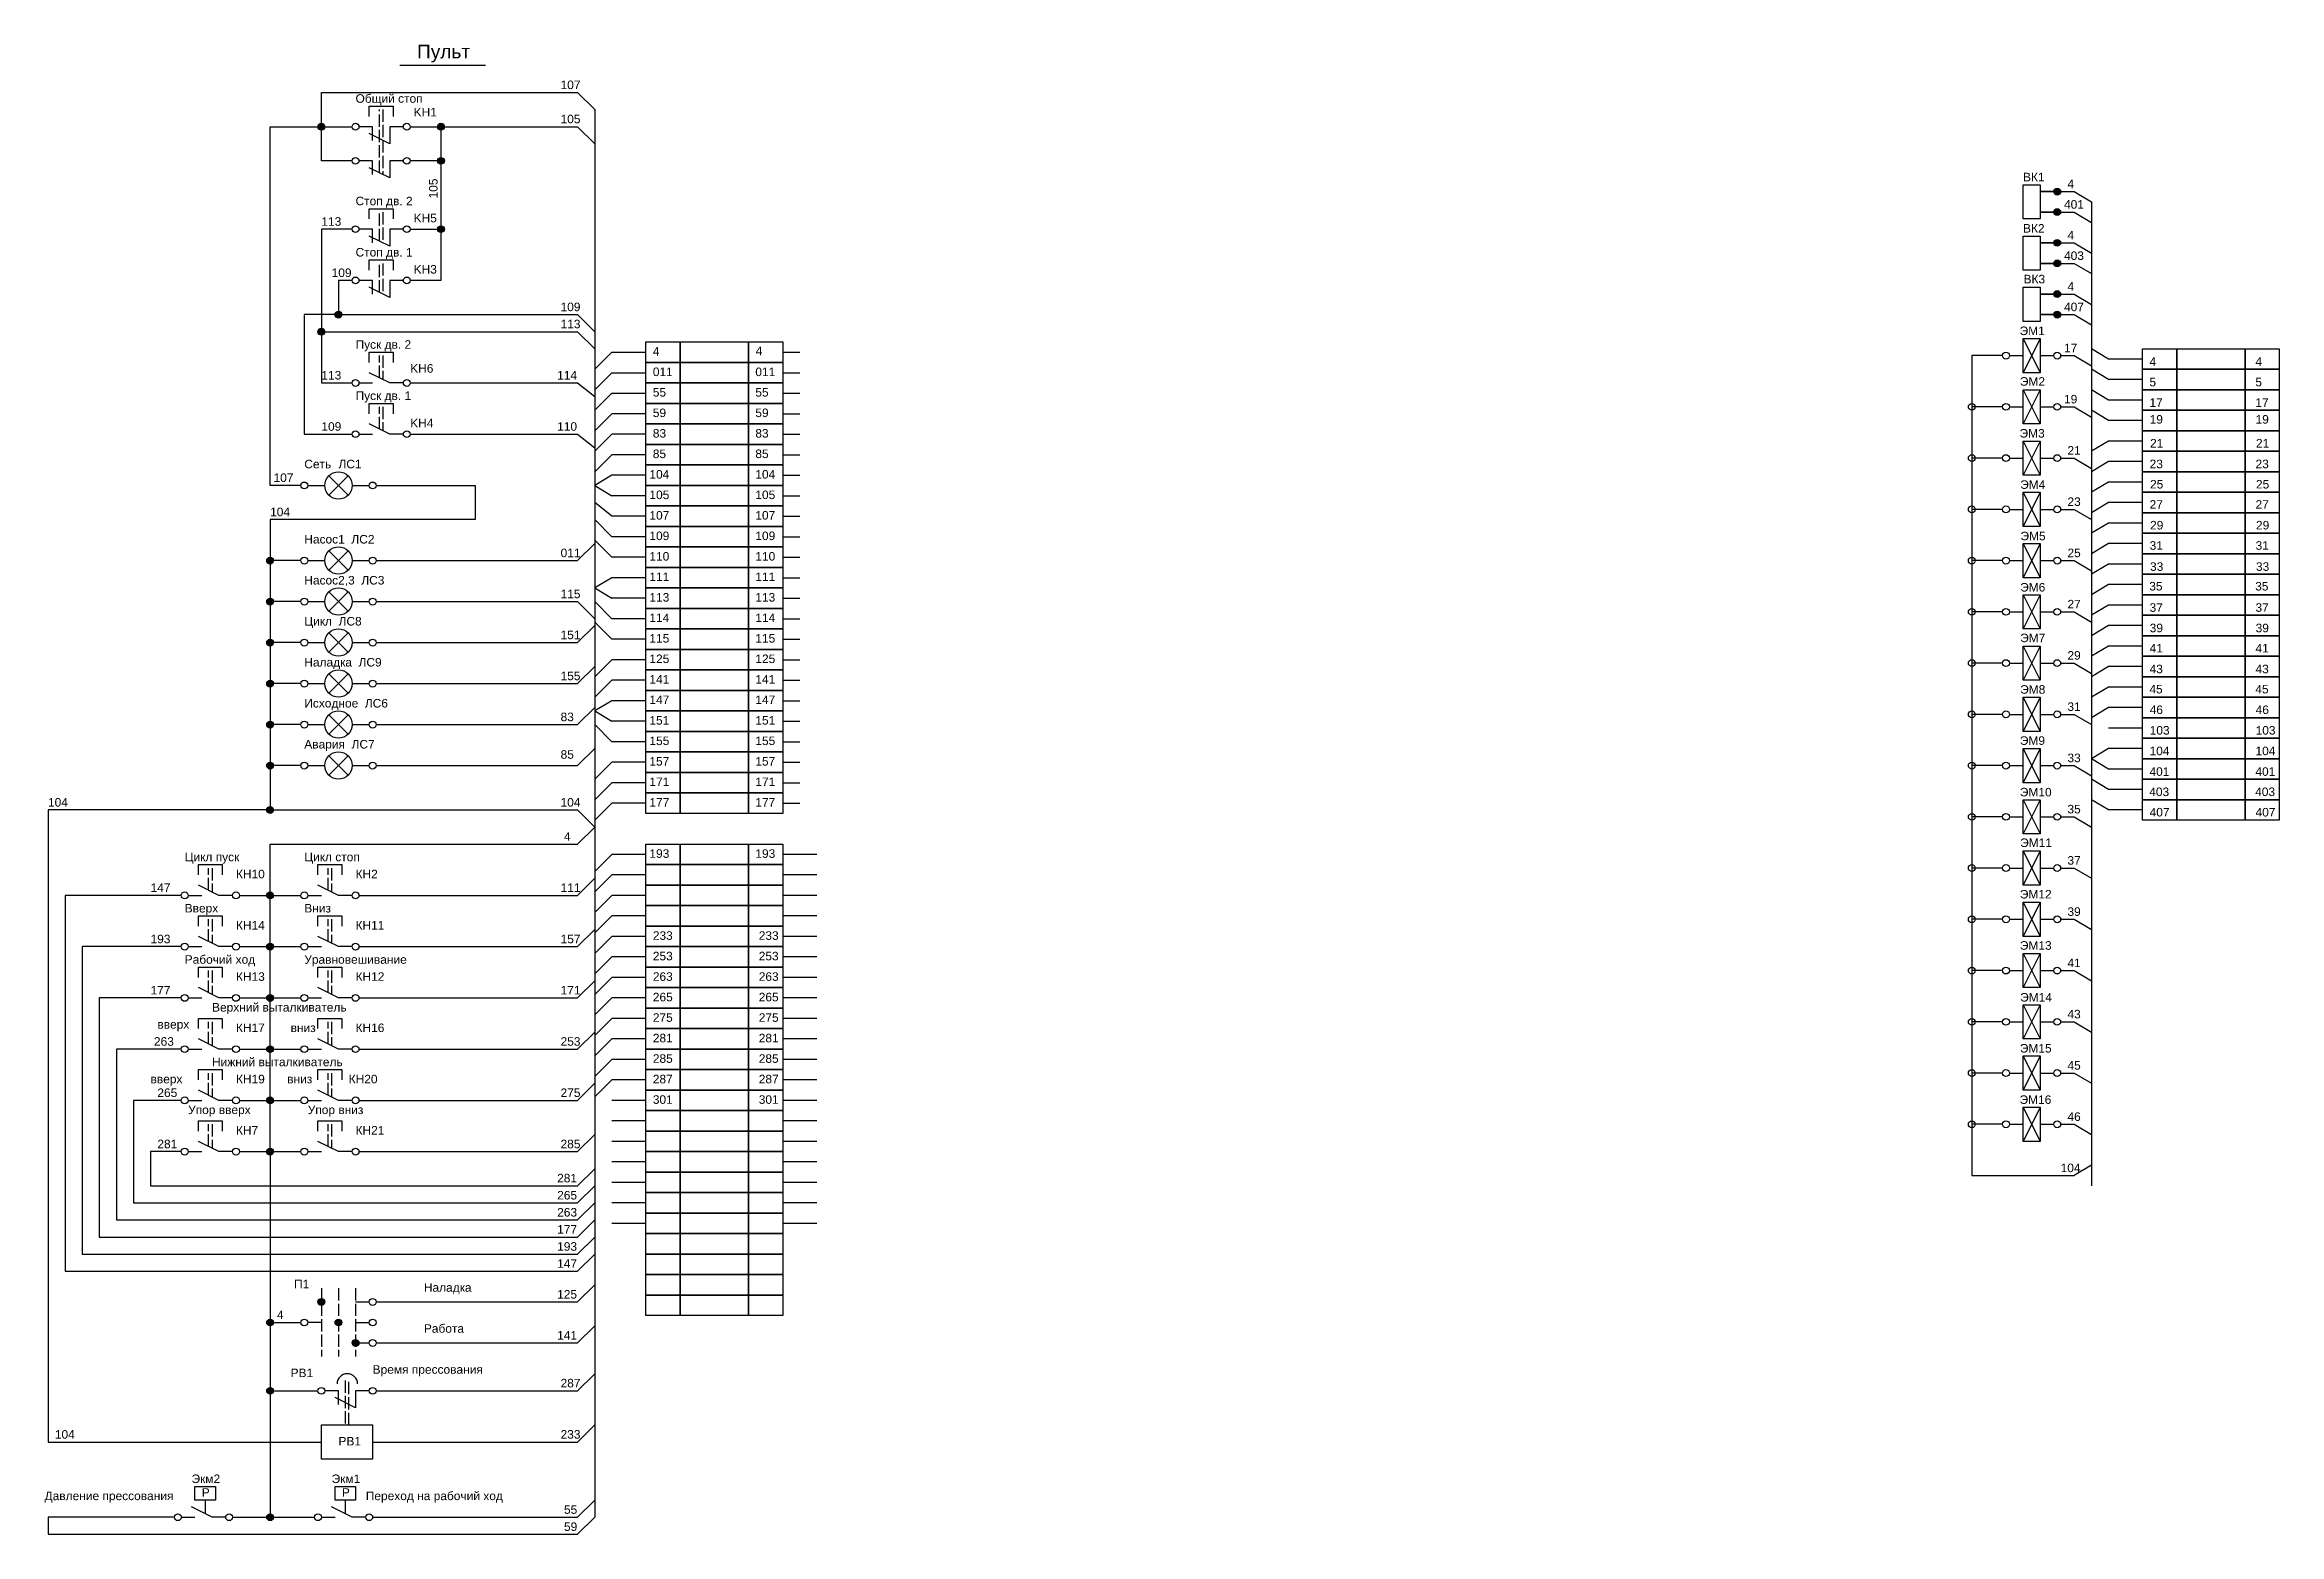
# Model space of a CAD drawing. Header units: millimetres. Extents: x 470 to 1970, y 240 to 1035.
# Drawn here: x 1316 to 1970, y 415 to 851 of the extents above; entities that cross this region are included whole.
import ezdxf

# ---------------------------------------------------------------- set-up
doc = ezdxf.new("R2010")
doc.units = ezdxf.units.MM
doc.linetypes.add('ACAD_ISO02W100', pattern=[15, 12, -3])
doc.layers.get('0').update_dxf_attribs({"lineweight": 25})
doc.layers.add('Аппаратура и жгуты', color=7, linetype='Continuous', lineweight=30)
doc.styles.get("Standard").update_dxf_attribs({"font": 'arial.ttf'})

msp = doc.modelspace()

# ---------------------------------------------------------------- texts
at = {"layer": 'Аппаратура и жгуты'}
for s, p in [('ВК1', (1895, 811)), ('4', (1908, 809)), ('Стоп дв. 2', (1407, 804)), ('401', (1907, 803)), ('113', (1397, 798)), ('KH5', (1424, 799)), ('ВК2', (1895, 796)), ('Стоп дв. 1', (1407, 789)), ('4', (1908, 794)), ('109', (1400, 783)), ('KH3', (1424, 784)), ('403', (1907, 788)), ('ВК3', (1895.15, 781.14)), ('4', (1908, 779)), ('109', (1467, 773)), ('407', (1907, 773)), ('113', (1467, 768)), ('ЭМ1', (1894, 766)), ('Пуск дв. 2', (1407, 762)), ('4', (1494, 760)), ('4', (1524.11, 760.12)), ('17', (1907, 761)), ('4', (1932, 757)), ('4', (1963, 757)), ('113', (1397, 753)), ('KH6', (1423, 755)), ('114', (1466, 753)), ('011', (1494, 754)), ('011', (1524, 754)), ('ЭМ2', (1894.07, 751.18)), ('5', (1932, 751)), ('5', (1963, 751)), ('Пуск дв. 1', (1407, 747)), ('55', (1494, 748)), ('55', (1524, 748)), ('19', (1907, 746)), ('17', (1932, 745)), ('17', (1963, 745)), ('109', (1397, 738)), ('KH4', (1423, 739)), ('110', (1466, 738)), ('59', (1494, 742)), ('59', (1524, 742)), ('19', (1932.05, 740.09)), ('19', (1963.05, 740.09)), ('83', (1494, 736)), ('85', (1494, 730)), ('83', (1524, 736)), ('85', (1524, 730)), ('ЭМ3', (1893.98, 736)), ('21', (1908, 731)), ('21', (1932.17, 733.1)), ('21', (1963.17, 733.1)), ('Сеть', (1392, 727)), ('ЛС1', (1402, 727)), ('104', (1493, 724)), ('104', (1524, 724)), ('23', (1932.05, 727.04)), ('23', (1963.05, 727.04)), ('ЭМ4', (1894.16, 721)), ('25', (1932.17, 721.1)), ('25', (1963.17, 721.1)), ('104', (1382, 713)), ('23', (1908, 716)), ('27', (1932.05, 715.17)), ('27', (1963.05, 715.17)), ('Насос1  ЛС2', (1392, 705)), ('109', (1493, 706)), ('109', (1524, 706)), ('ЭМ5', (1894.25, 705.94)), ('29', (1932.17, 709.11)), ('29', (1963.17, 709.11)), ('011', (1467, 701)), ('110', (1493, 700)), ('110', (1524, 700)), ('25', (1908, 701)), ('31', (1932.05, 703.17)), ('31', (1963.05, 703.17)), ('Насос2,3  ЛС3', (1392, 693)), ('111', (1493, 694)), ('111', (1524, 694)), ('ЭМ6', (1894.16, 690.94)), ('35', (1931.94, 691.25)), ('33', (1932.17, 697)), ('35', (1962.94, 691.25)), ('33', (1963.17, 697)), ('115', (1467, 689)), ('113', (1493, 688)), ('113', (1524, 688)), ('27', (1908, 686)), ('37', (1932.03, 685.01)), ('37', (1963.03, 685.01)), ('Цикл  ЛС8', (1392, 681)), ('114', (1493, 682)), ('114', (1524, 682)), ('39', (1932.07, 679.03)), ('39', (1963.07, 679.03)), ('151', (1467, 677)), ('115', (1493, 676)), ('115', (1524, 676)), ('ЭМ7', (1894.16, 676.12)), ('41', (1932.03, 673.1)), ('41', (1963.03, 673.1)), ('Наладка  ЛС9', (1392, 669)), ('155', (1467, 665)), ('125', (1493, 670)), ('125', (1524, 670)), ('29', (1908, 671)), ('43', (1932.03, 667.02)), ('43', (1963.03, 667.02)), ('141', (1493, 664)), ('141', (1524, 664)), ('ЭМ8', (1894.16, 661.03)), ('45', (1931.98, 661.12)), ('45', (1962.98, 661.12)), ('Исходное  ЛС6', (1392, 657)), ('83', (1467, 653)), ('147', (1493, 658)), ('151', (1493, 652)), ('147', (1524, 658)), ('151', (1524, 652)), ('31', (1908, 656)), ('46', (1932.07, 655.09)), ('46', (1963.07, 655.09)), ('Авария  ЛС7', (1392, 645)), ('155', (1493, 646)), ('155', (1524, 646)), ('ЭМ9', (1894.07, 646.07)), ('103', (1932.07, 649.07)), ('103', (1963.07, 649.07)), ('85', (1467, 642)), ('157', (1493, 640)), ('157', (1524, 640)), ('33', (1908, 641)), ('104', (1932.03, 643.04)), ('104', (1963.03, 643.04)), ('171', (1493, 634)), ('171', (1524, 634)), ('401', (1932, 637)), ('401', (1963, 637)), ('104', (1317, 628)), ('104', (1467, 628)), ('177', (1493, 628)), ('177', (1524, 628)), ('ЭМ10', (1894.07, 630.98)), ('35', (1908, 626)), ('403', (1931.94, 631.08)), ('403', (1962.94, 631.08)), ('407', (1932.05, 625.11)), ('407', (1963.05, 625.11)), ('4', (1468, 618)), ('193', (1493, 613)), ('193', (1524, 613)), ('ЭМ11', (1894.16, 616.16)), ('Цикл пуск', (1357, 612)), ('КН10', (1372, 607)), ('Цикл стоп', (1392, 612)), ('КН2', (1407, 607)), ('37', (1908, 611)), ('147', (1347, 603)), ('111', (1467, 603)), ('ЭМ12', (1894.07, 601.1)), ('Вверх', (1357, 597)), ('Вниз', (1392, 597)), ('39', (1908, 596)), ('193', (1347, 588)), ('КН14', (1372, 592)), ('КН11', (1407, 592)), ('157', (1467, 588)), ('233', (1494, 589)), ('233', (1525, 589)), ('ЭМ13', (1894.07, 586.1)), ('Рабочий ход', (1357, 582)), ('Уравновешивание', (1392, 582)), ('253', (1494, 583)), ('253', (1525, 583)), ('41', (1908, 581)), ('177', (1347, 573)), ('КН13', (1372, 577)), ('КН12', (1407, 577)), ('171', (1467, 573)), ('263', (1494, 577)), ('263', (1525, 577)), ('Верхний выталкиватель', (1365, 568)), ('265', (1494, 571)), ('265', (1525, 571)), ('ЭМ14', (1894.16, 570.92)), ('вверх', (1349, 563)), ('КН17', (1372, 562)), ('вниз', (1388, 562)), ('КН16', (1407, 562)), ('275', (1494, 565)), ('275', (1525, 565)), ('43', (1908, 566)), ('263', (1348, 558)), ('253', (1467, 558)), ('281', (1494, 559)), ('281', (1525, 559)), ('ЭМ15', (1894.07, 556.01)), ('Нижний выталкиватель ', (1365, 552)), ('КН19', (1372, 547)), ('КН20', (1405, 547)), ('285', (1494, 553)), ('287', (1494, 547)), ('285', (1525, 553)), ('287', (1525, 547)), ('45', (1908, 551)), ('вверх', (1347, 547)), ('265', (1349, 543)), ('вниз', (1387, 547)), ('275', (1467, 543)), ('301', (1494, 541)), ('301', (1525, 541)), ('ЭМ16', (1893.98, 540.97)), ('Упор вверх', (1358, 538)), ('Упор вниз', (1393, 538)), ('46', (1908, 536)), ('281', (1349, 528)), ('КН7', (1372, 532)), ('КН21', (1407, 532)), ('285', (1467, 528)), ('104', (1906, 521)), ('281', (1466, 518)), ('265', (1466, 513)), ('263', (1466, 508)), ('177', (1466, 503)), ('193', (1466, 498)), ('147', (1466, 493)), ('П1', (1389, 487)), ('Наладка', (1427, 486)), ('125', (1466, 484)), ('4', (1384, 478)), ('Работа', (1427, 474)), ('141', (1466, 472)), ('Время прессования', (1412, 462)), ('РВ1', (1388, 461)), ('287', (1467, 458)), ('104', (1319, 443)), ('233', (1467, 443)), ('РВ1', (1402, 441))]:
    msp.add_text(s, height=2.5).set_placement(p)
for s, height, p in [('Пульт', 4, (1425, 847)), ('107', 2.5, (1467, 838)), ('Общий стоп', 2.5, (1407, 834)), ('KH1', 2.5, (1424, 830)), ('105', 2.5, (1467, 828)), ('107', 2.5, (1383, 723)), ('105', 2.5, (1493, 718)), ('105', 2.5, (1524, 718)), ('107', 2.5, (1493, 712)), ('107', 2.5, (1524, 712)), ('Экм2', 2.5, (1359, 430)), ('Экм1', 2.5, (1400, 430)), ('Давление прессования', 2.5, (1316, 425)), ('Р', 2.5, (1362, 426)), ('Р', 2.5, (1403, 426)), ('Переход на рабочий ход', 2.5, (1410, 425)), ('55', 2.5, (1468, 421)), ('59', 2.5, (1468, 416))]:
    msp.add_text(s, height=height, dxfattribs=at).set_placement(p)
msp.add_text('105', height=2.5, rotation=90, dxfattribs=at).set_placement((1431, 806))

# ---------------------------------------------------------------- blocks, each defined once
blk = doc.blocks.new('*U1')
at = {"layer": 'Аппаратура и жгуты'}
for p, q in [((-6.5, 0), (-2.5, 0)), ((2.5, 0), (6.5, 0))]:
    blk.add_line(p, q, dxfattribs=at)
blk.add_lwpolyline([(-2.5, 5), (2.5, 5), (2.5, -5), (-2.5, -5)], close=True, dxfattribs=at)
for centre in [(-7.5, 0), (7.5, 0)]:
    blk.add_circle(centre, 1, dxfattribs=at)
blk = doc.blocks.new('*U2')
at = {"color": 0, "linetype": 'ByBlock', "lineweight": -2, "transparency": 16777216}
for p in [(0, 0), (0, -15), (0, -30), (0, -45), (0, -60), (0, -75), (0, -90), (0, -105), (0, -120), (0, -135), (0, -150), (0, -165), (0, -180), (0, -195), (0, -210), (0, -225)]:
    blk.add_blockref('*U1', p, dxfattribs=at)
blk = doc.blocks.new('*U4')
at = {"lineweight": 30}
h = blk.add_hatch(color=256, dxfattribs=at)
h.dxf.hatch_style = 1
edge = h.paths.add_edge_path()
edge.add_arc((0, 0), 1, 360, 720)
blk.add_circle((0, 0), 1, dxfattribs=at)
blk = doc.blocks.new('*U5')
at = {"color": 0, "linetype": 'ByBlock', "lineweight": -2, "transparency": 16777216}
for p in [(0, 210), (0, 195), (0, 180), (0, 165), (0, 150), (0, 135), (0, 120), (0, 105), (0, 90), (0, 75), (0, 60), (0, 45), (0, 30), (0, 15), (0, 0)]:
    blk.add_blockref('*U4', p, dxfattribs=at)

# ---------------------------------------------------------------- hatches: boundary and pattern name
at = {"lineweight": 30}
h = msp.add_hatch(color=256, dxfattribs=at)
h.dxf.hatch_style = 1
edge = h.paths.add_edge_path()
edge.add_arc((1397, 827), 1, 360, 720)
h = msp.add_hatch(color=256, dxfattribs=at)
h.dxf.hatch_style = 1
edge = h.paths.add_edge_path()
edge.add_arc((1432, 827), 1, 360, 720)
h = msp.add_hatch(color=256, dxfattribs=at)
h.dxf.hatch_style = 1
edge = h.paths.add_edge_path()
edge.add_arc((1432, 817), 1, 360, 720)
h = msp.add_hatch(color=256, dxfattribs=at)
h.dxf.hatch_style = 1
edge = h.paths.add_edge_path()
edge.add_arc((1905, 808), 1, 360, 720)
h = msp.add_hatch(color=256, dxfattribs=at)
h.dxf.hatch_style = 1
edge = h.paths.add_edge_path()
edge.add_arc((1432, 797), 1, 360, 720)
h = msp.add_hatch(color=256, dxfattribs=at)
h.dxf.hatch_style = 1
edge = h.paths.add_edge_path()
edge.add_arc((1905, 802), 1, 360, 720)
h = msp.add_hatch(color=256, dxfattribs=at)
h.dxf.hatch_style = 1
edge = h.paths.add_edge_path()
edge.add_arc((1905, 793), 1, 360, 720)
h = msp.add_hatch(color=256, dxfattribs=at)
h.dxf.hatch_style = 1
edge = h.paths.add_edge_path()
edge.add_arc((1905, 787), 1, 360, 720)
h = msp.add_hatch(color=256, dxfattribs=at)
h.dxf.hatch_style = 1
edge = h.paths.add_edge_path()
edge.add_arc((1905, 778), 1, 360, 720)
h = msp.add_hatch(color=256, dxfattribs=at)
h.dxf.hatch_style = 1
edge = h.paths.add_edge_path()
edge.add_arc((1402, 772), 1, 360, 720)
h = msp.add_hatch(color=256, dxfattribs=at)
h.dxf.hatch_style = 1
edge = h.paths.add_edge_path()
edge.add_arc((1905, 772), 1, 360, 720)
h = msp.add_hatch(color=256, dxfattribs=at)
h.dxf.hatch_style = 1
edge = h.paths.add_edge_path()
edge.add_arc((1397, 767), 1, 360, 720)
h = msp.add_hatch(color=256, dxfattribs=at)
h.dxf.hatch_style = 1
edge = h.paths.add_edge_path()
edge.add_arc((1382, 700), 1, 360, 720)
h = msp.add_hatch(color=256, dxfattribs=at)
h.dxf.hatch_style = 1
edge = h.paths.add_edge_path()
edge.add_arc((1382, 688), 1, 360, 720)
h = msp.add_hatch(color=256, dxfattribs=at)
h.dxf.hatch_style = 1
edge = h.paths.add_edge_path()
edge.add_arc((1382, 676), 1, 360, 720)
h = msp.add_hatch(color=256, dxfattribs=at)
h.dxf.hatch_style = 1
edge = h.paths.add_edge_path()
edge.add_arc((1382, 664), 1, 360, 720)
h = msp.add_hatch(color=256, dxfattribs=at)
h.dxf.hatch_style = 1
edge = h.paths.add_edge_path()
edge.add_arc((1382, 652), 1, 360, 720)
h = msp.add_hatch(color=256, dxfattribs=at)
h.dxf.hatch_style = 1
edge = h.paths.add_edge_path()
edge.add_arc((1382, 640), 1, 360, 720)
h = msp.add_hatch(color=256, dxfattribs=at)
h.dxf.hatch_style = 1
edge = h.paths.add_edge_path()
edge.add_arc((1382, 627), 1, 360, 720)
h = msp.add_hatch(color=256, dxfattribs=at)
h.dxf.hatch_style = 1
edge = h.paths.add_edge_path()
edge.add_arc((1382, 602), 1, 360, 720)
h = msp.add_hatch(color=256, dxfattribs=at)
h.dxf.hatch_style = 1
edge = h.paths.add_edge_path()
edge.add_arc((1382, 587), 1, 360, 720)
h = msp.add_hatch(color=256, dxfattribs=at)
h.dxf.hatch_style = 1
edge = h.paths.add_edge_path()
edge.add_arc((1382, 572), 1, 360, 720)
h = msp.add_hatch(color=256, dxfattribs=at)
h.dxf.hatch_style = 1
edge = h.paths.add_edge_path()
edge.add_arc((1382, 557), 1, 360, 720)
h = msp.add_hatch(color=256, dxfattribs=at)
h.dxf.hatch_style = 1
edge = h.paths.add_edge_path()
edge.add_arc((1382, 542), 1, 360, 720)
h = msp.add_hatch(color=256, dxfattribs=at)
h.dxf.hatch_style = 1
edge = h.paths.add_edge_path()
edge.add_arc((1382, 527), 1, 360, 720)
h = msp.add_hatch(color=256, dxfattribs=at)
h.dxf.hatch_style = 1
edge = h.paths.add_edge_path()
edge.add_arc((1397, 483), 1, 360, 720)
h = msp.add_hatch(color=256, dxfattribs=at)
h.dxf.hatch_style = 1
edge = h.paths.add_edge_path()
edge.add_arc((1382, 477), 1, 360, 720)
h = msp.add_hatch(color=256, dxfattribs=at)
h.dxf.hatch_style = 1
edge = h.paths.add_edge_path()
edge.add_arc((1402, 477), 1, 360, 720)
h = msp.add_hatch(color=256, dxfattribs=at)
h.dxf.hatch_style = 1
edge = h.paths.add_edge_path()
edge.add_arc((1407, 471), 1, 360, 720)
h = msp.add_hatch(color=256, dxfattribs=at)
h.dxf.hatch_style = 1
edge = h.paths.add_edge_path()
edge.add_arc((1382, 457), 1, 360, 720)
h = msp.add_hatch(color=256, dxfattribs=at)
h.dxf.hatch_style = 1
edge = h.paths.add_edge_path()
edge.add_arc((1382, 420), 1, 360, 720)

# ---------------------------------------------------------------- linework, layer by layer
for p, q in [((1397, 827), (1397, 837)), ((1397, 837), (1472, 837)), ((1472, 837), (1477, 832)), ((1382, 722), (1382, 827)), ((1382, 827), (1396, 827)), ((1397, 817), (1397, 827)), ((1397, 827), (1406, 827)), ((1423, 827), (1432, 827)), ((1432, 827), (1432, 817)), ((1432, 827), (1472, 827)), ((1472, 827), (1477, 822)), ((1406, 817), (1397, 817)), ((1432, 817), (1423, 817)), ((1432, 816), (1432, 798)), ((1906, 808), (1910, 808)), ((1910, 808), (1915, 805)), ((1906, 802), (1910, 802)), ((1910, 802), (1915, 799)), ((1406, 797), (1397, 797)), ((1397, 797), (1397, 767)), ((1423, 797), (1431, 797)), ((1432, 796), (1432, 782)), ((1906, 793), (1910, 793)), ((1910, 793), (1915, 790)), ((1906, 787), (1910, 787)), ((1910, 787), (1915, 784)), ((1406, 782), (1402, 782)), ((1402, 782), (1402, 772)), ((1432, 782), (1423, 782)), ((1401, 772), (1392, 772)), ((1392, 772), (1392, 737)), ((1402, 772), (1472, 772)), ((1472, 772), (1477, 767)), ((1906, 778), (1910, 778)), ((1906, 772), (1910, 772)), ((1910, 778), (1915, 775)), ((1910, 772), (1915, 769)), ((1397, 767), (1472, 767)), ((1397, 766), (1397, 752)), ((1472, 767), (1477, 762)), ((1482, 761), (1477, 756)), ((1482, 761), (1492, 761)), ((1532, 761), (1537, 761)), ((1889, 760), (1880, 760)), ((1880, 760), (1880, 520)), ((1906, 760), (1910, 760)), ((1910, 760), (1915, 757)), ((1920, 759), (1915, 762)), ((1930, 759), (1920, 759)), ((1482, 755), (1477, 750)), ((1482, 755), (1492, 755)), ((1532, 755), (1537, 755)), ((1920, 753), (1915, 756)), ((1930, 753), (1920, 753)), ((1397, 752), (1406, 752)), ((1423, 752), (1472, 752)), ((1472, 752), (1477, 748)), ((1482, 749), (1477, 744)), ((1482, 749), (1492, 749)), ((1532, 749), (1537, 749)), ((1920, 747), (1915, 750)), ((1930, 747), (1920, 747)), ((1477, 738), (1482, 743)), ((1492, 743), (1482, 743)), ((1532, 743), (1537, 743)), ((1889, 745), (1880, 745)), ((1906, 745), (1910, 745)), ((1910, 745), (1915, 742)), ((1920, 741), (1915, 744)), ((1930, 741), (1920, 741)), ((1392, 737), (1406, 737)), ((1423, 737), (1472, 737)), ((1472, 737), (1477, 733)), ((1477, 732), (1482, 737)), ((1492, 737), (1482, 737)), ((1532, 737), (1537, 737)), ((1920, 735), (1915, 732)), ((1930, 735), (1920, 735)), ((1477, 726), (1482, 731)), ((1492, 731), (1482, 731)), ((1532, 731), (1537, 731)), ((1889, 730), (1880, 730)), ((1906, 730), (1910, 730)), ((1910, 730), (1915, 727)), ((1920, 729), (1915, 726)), ((1930, 729), (1920, 729)), ((1391, 722), (1382, 722)), ((1413, 722), (1442, 722)), ((1442, 722), (1442, 712)), ((1482, 725), (1477, 722)), ((1477, 722), (1482, 719)), ((1492, 725), (1482, 725)), ((1532, 725), (1537, 725)), ((1920, 723), (1915, 720)), ((1930, 723), (1920, 723)), ((1482, 713), (1477, 717)), ((1492, 719), (1482, 719)), ((1492, 713), (1482, 713)), ((1532, 719), (1537, 719)), ((1532, 713), (1537, 713)), ((1889, 715), (1880, 715)), ((1906, 715), (1910, 715)), ((1910, 715), (1915, 712)), ((1920, 717), (1915, 714)), ((1930, 717), (1920, 717)), ((1442, 712), (1382, 712)), ((1382, 712), (1382, 700)), ((1482, 707), (1477, 712)), ((1492, 707), (1482, 707)), ((1532, 707), (1537, 707)), ((1920, 711), (1915, 708)), ((1930, 711), (1920, 711)), ((1391, 700), (1382, 700)), ((1382, 700), (1382, 627)), ((1413, 700), (1472, 700)), ((1472, 700), (1477, 705)), ((1482, 701), (1477, 706)), ((1492, 701), (1482, 701)), ((1532, 701), (1537, 701)), ((1889, 700), (1880, 700)), ((1906, 700), (1910, 700)), ((1910, 700), (1915, 697)), ((1920, 705), (1915, 702)), ((1930, 705), (1920, 705)), ((1482, 695), (1477, 692)), ((1492, 695), (1482, 695)), ((1532, 695), (1537, 695)), ((1920, 699), (1915, 696)), ((1930, 699), (1920, 699)), ((1391, 688), (1382, 688)), ((1413, 688), (1472, 688)), ((1472, 688), (1477, 683)), ((1477, 692), (1482, 689)), ((1482, 683), (1477, 688)), ((1492, 689), (1482, 689)), ((1532, 689), (1537, 689)), ((1920, 693), (1915, 690)), ((1920, 687), (1915, 684)), ((1930, 693), (1920, 693)), ((1930, 687), (1920, 687)), ((1472, 676), (1477, 681)), ((1482, 677), (1477, 682)), ((1492, 683), (1482, 683)), ((1532, 683), (1537, 683)), ((1889, 685), (1880, 685)), ((1906, 685), (1910, 685)), ((1910, 685), (1915, 682)), ((1920, 681), (1915, 678)), ((1930, 681), (1920, 681)), ((1391, 676), (1382, 676)), ((1413, 676), (1472, 676)), ((1492, 677), (1482, 677)), ((1532, 677), (1537, 677)), ((1920, 675), (1915, 672)), ((1930, 675), (1920, 675)), ((1472, 664), (1477, 669)), ((1482, 671), (1477, 666)), ((1492, 671), (1482, 671)), ((1532, 671), (1537, 671)), ((1889, 670), (1880, 670)), ((1906, 670), (1910, 670)), ((1910, 670), (1915, 667)), ((1920, 669), (1915, 666)), ((1930, 669), (1920, 669)), ((1391, 664), (1382, 664)), ((1413, 664), (1472, 664)), ((1482, 665), (1477, 660)), ((1492, 665), (1482, 665)), ((1532, 665), (1537, 665)), ((1920, 663), (1915, 660)), ((1930, 663), (1920, 663)), ((1472, 652), (1477, 657)), ((1482, 659), (1477, 656)), ((1477, 656), (1482, 653)), ((1492, 659), (1482, 659)), ((1532, 659), (1537, 659)), ((1889, 655), (1880, 655)), ((1906, 655), (1910, 655)), ((1910, 655), (1915, 652)), ((1920, 657), (1915, 654)), ((1930, 657), (1920, 657)), ((1391, 652), (1382, 652)), ((1413, 652), (1472, 652)), ((1482, 647), (1477, 652)), ((1492, 653), (1482, 653)), ((1532, 653), (1537, 653)), ((1930, 651), (1920, 651)), ((1472, 640), (1477, 645)), ((1482, 641), (1477, 636)), ((1492, 647), (1482, 647)), ((1492, 641), (1482, 641)), ((1532, 647), (1537, 647)), ((1532, 641), (1537, 641)), ((1920, 645), (1915, 642)), ((1920, 639), (1915, 642)), ((1930, 645), (1920, 645)), ((1391, 640), (1382, 640)), ((1413, 640), (1472, 640)), ((1482, 635), (1477, 630)), ((1492, 635), (1482, 635)), ((1532, 635), (1537, 635)), ((1889, 640), (1880, 640)), ((1906, 640), (1910, 640)), ((1910, 640), (1915, 637)), ((1920, 633), (1915, 636)), ((1930, 639), (1920, 639)), ((1482, 629), (1477, 624)), ((1492, 629), (1482, 629)), ((1532, 629), (1537, 629)), ((1920, 627), (1915, 630)), ((1930, 633), (1920, 633)), ((1382, 627), (1317, 627)), ((1317, 627), (1317, 442)), ((1382, 627), (1472, 627)), ((1472, 627), (1477, 622)), ((1472, 617), (1477, 622)), ((1889, 625), (1880, 625)), ((1906, 625), (1910, 625)), ((1910, 625), (1915, 622)), ((1930, 627), (1920, 627)), ((1382, 527), (1382, 617)), ((1382, 617), (1472, 617)), ((1482, 614), (1477, 609)), ((1492, 614), (1482, 614)), ((1542, 614), (1532, 614)), ((1889, 610), (1880, 610)), ((1906, 610), (1910, 610)), ((1910, 610), (1915, 607)), ((1356, 602), (1322, 602)), ((1322, 602), (1322, 492)), ((1373, 602), (1391, 602)), ((1408, 602), (1472, 602)), ((1472, 602), (1477, 607)), ((1482, 608), (1477, 603)), ((1482, 602), (1477, 597)), ((1492, 608), (1482, 608)), ((1492, 602), (1482, 602)), ((1542, 608), (1532, 608)), ((1542, 602), (1532, 602)), ((1482, 596), (1477, 591)), ((1492, 596), (1482, 596)), ((1542, 596), (1532, 596)), ((1472, 587), (1477, 592)), ((1482, 590), (1477, 585)), ((1492, 590), (1482, 590)), ((1542, 590), (1532, 590)), ((1889, 595), (1880, 595)), ((1906, 595), (1910, 595)), ((1910, 595), (1915, 592)), ((1356, 587), (1327, 587)), ((1327, 587), (1327, 497)), ((1373, 587), (1391, 587)), ((1408, 587), (1472, 587)), ((1482, 584), (1477, 579)), ((1492, 584), (1482, 584)), ((1542, 584), (1532, 584)), ((1472, 572), (1477, 577)), ((1482, 578), (1477, 573)), ((1492, 578), (1482, 578)), ((1542, 578), (1532, 578)), ((1889, 580), (1880, 580)), ((1906, 580), (1910, 580)), ((1910, 580), (1915, 577)), ((1356, 572), (1332, 572)), ((1332, 572), (1332, 502)), ((1373, 572), (1391, 572)), ((1408, 572), (1472, 572)), ((1482, 572), (1477, 567)), ((1492, 572), (1482, 572)), ((1542, 572), (1532, 572)), ((1482, 566), (1477, 561)), ((1492, 566), (1482, 566)), ((1542, 566), (1532, 566)), ((1889, 565), (1880, 565)), ((1906, 565), (1910, 565)), ((1910, 565), (1915, 562)), ((1356, 557), (1337, 557)), ((1337, 557), (1337, 507)), ((1373, 557), (1391, 557)), ((1408, 557), (1472, 557)), ((1472, 557), (1477, 562)), ((1482, 560), (1477, 555)), ((1492, 560), (1482, 560)), ((1542, 560), (1532, 560)), ((1482, 554), (1477, 549)), ((1492, 554), (1482, 554)), ((1542, 554), (1532, 554)), ((1889, 550), (1880, 550)), ((1906, 550), (1910, 550)), ((1910, 550), (1915, 547)), ((1472, 542), (1477, 547)), ((1482, 548), (1477, 543)), ((1492, 548), (1482, 548)), ((1542, 548), (1532, 548)), ((1356, 542), (1342, 542)), ((1342, 542), (1342, 512)), ((1373, 542), (1391, 542)), ((1408, 542), (1472, 542)), ((1492, 542), (1482, 542)), ((1542, 542), (1532, 542)), ((1472, 527), (1477, 532)), ((1492, 536), (1482, 536)), ((1492, 530), (1482, 530)), ((1542, 536), (1532, 536)), ((1542, 530), (1532, 530)), ((1889, 535), (1880, 535)), ((1906, 535), (1910, 535)), ((1910, 535), (1915, 532)), ((1356, 527), (1347, 527)), ((1347, 527), (1347, 517)), ((1373, 527), (1391, 527)), ((1382, 527), (1382, 477)), ((1408, 527), (1472, 527)), ((1492, 524), (1482, 524)), ((1542, 524), (1532, 524)), ((1347, 517), (1472, 517)), ((1472, 517), (1477, 522)), ((1472, 512), (1477, 517)), ((1492, 518), (1482, 518)), ((1542, 518), (1532, 518)), ((1880, 520), (1910, 520)), ((1915, 523), (1910, 520)), ((1342, 512), (1347, 512)), ((1347, 512), (1472, 512)), ((1472, 507), (1477, 512)), ((1492, 512), (1482, 512)), ((1542, 512), (1532, 512)), ((1337, 507), (1347, 507)), ((1347, 507), (1472, 507)), ((1472, 502), (1477, 507)), ((1492, 506), (1482, 506)), ((1542, 506), (1532, 506)), ((1332, 502), (1347, 502)), ((1347, 502), (1472, 502)), ((1472, 497), (1477, 502)), ((1322, 492), (1347, 492)), ((1327, 497), (1347, 497)), ((1347, 497), (1472, 497)), ((1347, 492), (1472, 492)), ((1472, 492), (1477, 497)), ((1472, 483), (1477, 488)), ((1413, 483), (1472, 483)), ((1382, 477), (1391, 477)), ((1382, 477), (1382, 457)), ((1413, 471), (1472, 471)), ((1472, 471), (1477, 476)), ((1472, 457), (1477, 462)), ((1382, 457), (1396, 457)), ((1382, 457), (1382, 420)), ((1413, 457), (1472, 457)), ((1472, 442), (1477, 447)), ((1317, 442), (1397, 442)), ((1412, 442), (1472, 442)), ((1354, 420), (1317, 420)), ((1317, 420), (1317, 415)), ((1371, 420), (1395, 420)), ((1412, 420), (1472, 420)), ((1472, 420), (1477, 425)), ((1472, 415), (1477, 420)), ((1317, 415), (1472, 415))]:
    msp.add_line(p, q)
for centre in [(1397, 827), (1432, 827), (1432, 817), (1905, 808), (1432, 797), (1905, 802), (1905, 793), (1905, 787), (1905, 778), (1402, 772), (1905, 772), (1397, 767), (1382, 700), (1382, 688), (1382, 676), (1382, 664), (1382, 652), (1382, 640), (1382, 627), (1382, 602), (1382, 587), (1382, 572), (1382, 557), (1382, 542), (1382, 527), (1397, 483), (1382, 477), (1402, 477), (1407, 471), (1382, 457), (1382, 420)]:
    msp.add_circle(centre, 1, dxfattribs=at)
at = {"layer": 'Аппаратура и жгуты'}
for p, q in [((1420, 845), (1445, 845)), ((1477, 832), (1477, 420)), ((1412, 827), (1408, 827)), ((1417, 822), (1411, 825)), ((1412, 823), (1412, 827)), ((1421, 827), (1417, 827)), ((1417, 827), (1417, 822)), ((1412, 817), (1408, 817)), ((1417, 812), (1411, 815)), ((1412, 813), (1412, 817)), ((1421, 817), (1417, 817)), ((1417, 817), (1417, 812)), ((1915, 805), (1915, 517)), ((1412, 797), (1408, 797)), ((1417, 792), (1411, 795)), ((1412, 793), (1412, 797)), ((1421, 797), (1417, 797)), ((1417, 797), (1417, 792)), ((1412, 782), (1408, 782)), ((1417, 777), (1411, 780)), ((1412, 778), (1412, 782)), ((1421, 782), (1417, 782)), ((1417, 782), (1417, 777)), ((1900, 765), (1895, 755)), ((1895, 765), (1900, 755)), ((1417, 752), (1411, 755)), ((1408, 752), (1412, 752)), ((1421, 752), (1417, 752)), ((1900, 750), (1895, 740)), ((1895, 750), (1900, 740)), ((1417, 737), (1411, 740)), ((1408, 737), (1412, 737)), ((1421, 737), (1417, 737)), ((1900, 735), (1895, 725)), ((1895, 735), (1900, 725)), ((1393, 722), (1398, 722)), ((1399.17, 724.83), (1404.83, 719.17)), ((1404.83, 724.83), (1399.17, 719.17)), ((1406, 722), (1411, 722)), ((1900, 720), (1895, 710)), ((1895, 720), (1900, 710)), ((1393, 700), (1398, 700)), ((1399.17, 702.83), (1404.83, 697.17)), ((1404.83, 702.83), (1399.17, 697.17)), ((1406, 700), (1411, 700)), ((1900, 705), (1895, 695)), ((1895, 705), (1900, 695)), ((1393, 688), (1398, 688)), ((1399.17, 690.83), (1404.83, 685.17)), ((1404.83, 690.83), (1399.17, 685.17)), ((1406, 688), (1411, 688)), ((1900, 690), (1895, 680)), ((1895, 690), (1900, 680)), ((1393, 676), (1398, 676)), ((1399.17, 678.83), (1404.83, 673.17)), ((1404.83, 678.83), (1399.17, 673.17)), ((1406, 676), (1411, 676)), ((1900, 675), (1895, 665)), ((1895, 675), (1900, 665)), ((1393, 664), (1398, 664)), ((1399.17, 666.83), (1404.83, 661.17)), ((1404.83, 666.83), (1399.17, 661.17)), ((1406, 664), (1411, 664)), ((1399.17, 654.83), (1404.83, 649.17)), ((1404.83, 654.83), (1399.17, 649.17)), ((1900, 660), (1895, 650)), ((1895, 660), (1900, 650)), ((1393, 652), (1398, 652)), ((1406, 652), (1411, 652)), ((1399.17, 642.83), (1404.83, 637.17)), ((1404.83, 642.83), (1399.17, 637.17)), ((1900, 645), (1895, 635)), ((1895, 645), (1900, 635)), ((1393, 640), (1398, 640)), ((1406, 640), (1411, 640)), ((1900, 630), (1895, 620)), ((1895, 630), (1900, 620)), ((1900, 615), (1895, 605)), ((1895, 615), (1900, 605)), ((1358, 602), (1362, 602)), ((1367, 602), (1361, 605)), ((1371, 602), (1367, 602)), ((1393, 602), (1397, 602)), ((1402, 602), (1396, 605)), ((1406, 602), (1402, 602)), ((1900, 600), (1895, 590)), ((1895, 600), (1900, 590)), ((1367, 587), (1361, 590)), ((1402, 587), (1396, 590)), ((1358, 587), (1362, 587)), ((1371, 587), (1367, 587)), ((1393, 587), (1397, 587)), ((1406, 587), (1402, 587)), ((1900, 585), (1895, 575)), ((1895, 585), (1900, 575)), ((1358, 572), (1362, 572)), ((1367, 572), (1361, 575)), ((1371, 572), (1367, 572)), ((1393, 572), (1397, 572)), ((1402, 572), (1396, 575)), ((1406, 572), (1402, 572)), ((1900, 570), (1895, 560)), ((1895, 570), (1900, 560)), ((1358, 557), (1362, 557)), ((1367, 557), (1361, 560)), ((1371, 557), (1367, 557)), ((1393, 557), (1397, 557)), ((1402, 557), (1396, 560)), ((1406, 557), (1402, 557)), ((1900, 555), (1895, 545)), ((1895, 555), (1900, 545)), ((1367, 542), (1361, 545)), ((1402, 542), (1396, 545)), ((1358, 542), (1362, 542)), ((1371, 542), (1367, 542)), ((1393, 542), (1397, 542)), ((1406, 542), (1402, 542)), ((1900, 540), (1895, 530)), ((1895, 540), (1900, 530)), ((1367, 527), (1361, 530)), ((1402, 527), (1396, 530)), ((1358, 527), (1362, 527)), ((1371, 527), (1367, 527)), ((1393, 527), (1397, 527)), ((1406, 527), (1402, 527)), ((1407, 483), (1411, 483)), ((1397, 477), (1393, 477)), ((1407, 477), (1411, 477)), ((1407, 471), (1411, 471)), ((1402, 457), (1398, 457)), ((1407, 452), (1401, 455)), ((1402, 453), (1402, 457)), ((1411, 457), (1407, 457)), ((1407, 457), (1407, 452)), ((1356, 420), (1360, 420)), ((1365, 420), (1359, 423)), ((1363, 425), (1363, 421)), ((1369, 420), (1365, 420)), ((1397, 420), (1401, 420)), ((1406, 420), (1400, 423)), ((1404, 425), (1404, 421)), ((1410, 420), (1406, 420))]:
    msp.add_line(p, q, dxfattribs=at)
at = {"layer": 'Аппаратура и жгуты', "linetype": 'ACAD_ISO02W100', "ltscale": 0.3}
for p, q in [((1397, 487), (1397, 467)), ((1402, 487), (1402, 467)), ((1407, 487), (1407, 467))]:
    msp.add_line(p, q, dxfattribs=at)
at = {"layer": 'Аппаратура и жгуты'}
for points in [[(1411, 830), (1411, 833), (1418, 833), (1418, 830)], [(1411, 800), (1411, 803), (1418, 803), (1418, 800)], [(1411, 785), (1411, 788), (1418, 788), (1418, 785)], [(1411, 758), (1411, 761), (1418, 761), (1418, 758)], [(1411, 743), (1411, 746), (1418, 746), (1418, 743)], [(1361, 608), (1361, 611), (1368, 611), (1368, 608)], [(1396, 608), (1396, 611), (1403, 611), (1403, 608)], [(1361, 593), (1361, 596), (1368, 596), (1368, 593)], [(1396, 593), (1396, 596), (1403, 596), (1403, 593)], [(1361, 578), (1361, 581), (1368, 581), (1368, 578)], [(1396, 578), (1396, 581), (1403, 581), (1403, 578)], [(1361, 563), (1361, 566), (1368, 566), (1368, 563)], [(1396, 563), (1396, 566), (1403, 566), (1403, 563)], [(1361, 548), (1361, 551), (1368, 551), (1368, 548)], [(1396, 548), (1396, 551), (1403, 551), (1403, 548)], [(1361, 533), (1361, 536), (1368, 536), (1368, 533)], [(1396, 533), (1396, 536), (1403, 536), (1403, 533)]]:
    msp.add_lwpolyline(points, dxfattribs=at)
at = {"layer": 'Аппаратура и жгуты', "linetype": 'ACAD_ISO02W100', "ltscale": 0.3}
for points in [[(1414, 813.5), (1414, 832)], [(1415, 832), (1415, 813)], [(1414, 793.5), (1414, 802)], [(1415, 802), (1415, 793)], [(1414, 778.5), (1414, 787)], [(1415, 787), (1415, 778)], [(1414, 753.5), (1414, 760)], [(1415, 760), (1415, 753)], [(1414, 738.5), (1414, 745)], [(1415, 745), (1415, 738)], [(1364, 603.5), (1364, 610)], [(1365, 610), (1365, 603)], [(1399, 603.5), (1399, 610)], [(1400, 610), (1400, 603)], [(1364, 588.5), (1364, 595)], [(1365, 595), (1365, 588)], [(1399, 588.5), (1399, 595)], [(1400, 595), (1400, 588)], [(1364, 573.5), (1364, 580)], [(1365, 580), (1365, 573)], [(1399, 573.5), (1399, 580)], [(1400, 580), (1400, 573)], [(1364, 558.5), (1364, 565)], [(1365, 565), (1365, 558)], [(1399, 558.5), (1399, 565)], [(1400, 565), (1400, 558)], [(1364, 543.5), (1364, 550)], [(1365, 550), (1365, 543)], [(1399, 543.5), (1399, 550)], [(1400, 550), (1400, 543)], [(1364, 528.5), (1364, 535)], [(1365, 535), (1365, 528)], [(1399, 528.5), (1399, 535)], [(1400, 535), (1400, 528)], [(1404, 460), (1404, 447)], [(1405, 447), (1405, 460)]]:
    msp.add_lwpolyline(points, dxfattribs=at)
at = {"layer": 'Аппаратура и жгуты'}
for points in [[(1895, 810), (1900, 810), (1900, 800), (1895, 800)], [(1900, 808), (1905, 808), (1905, 808), (1900, 808)], [(1900, 802), (1905, 802), (1905, 802), (1900, 802)], [(1895, 795), (1900, 795), (1900, 785), (1895, 785)], [(1900, 793), (1905, 793), (1905, 793), (1900, 793)], [(1900, 787), (1905, 787), (1905, 787), (1900, 787)], [(1895, 780), (1900, 780), (1900, 770), (1895, 770)], [(1900, 778), (1905, 778), (1905, 778), (1900, 778)], [(1900, 772), (1905, 772), (1905, 772), (1900, 772)], [(1492, 764), (1502, 764), (1502, 758), (1492, 758)], [(1502, 764), (1522, 764), (1522, 758), (1502, 758)], [(1522, 764), (1532, 764), (1532, 758), (1522, 758)], [(1930, 762), (1940, 762), (1940, 756), (1930, 756)], [(1940, 762), (1960, 762), (1960, 756), (1940, 756)], [(1960, 762), (1970, 762), (1970, 756), (1960, 756)], [(1492, 758), (1502, 758), (1502, 752), (1492, 752)], [(1502, 758), (1522, 758), (1522, 752), (1502, 752)], [(1522, 758), (1532, 758), (1532, 752), (1522, 752)], [(1930, 756), (1940, 756), (1940, 750), (1930, 750)], [(1940, 756), (1960, 756), (1960, 750), (1940, 750)], [(1960, 756), (1970, 756), (1970, 750), (1960, 750)], [(1492, 752), (1502, 752), (1502, 746), (1492, 746)], [(1492, 746), (1502, 746), (1502, 740), (1492, 740)], [(1502, 752), (1522, 752), (1522, 746), (1502, 746)], [(1502, 746), (1522, 746), (1522, 740), (1502, 740)], [(1522, 752), (1532, 752), (1532, 746), (1522, 746)], [(1522, 746), (1532, 746), (1532, 740), (1522, 740)], [(1930, 750), (1940, 750), (1940, 744), (1930, 744)], [(1940, 750), (1960, 750), (1960, 744), (1940, 744)], [(1960, 750), (1970, 750), (1970, 744), (1960, 744)], [(1492, 740), (1502, 740), (1502, 734), (1492, 734)], [(1502, 740), (1522, 740), (1522, 734), (1502, 734)], [(1522, 740), (1532, 740), (1532, 734), (1522, 734)], [(1930, 744), (1940, 744), (1940, 738), (1930, 738)], [(1940, 744), (1960, 744), (1960, 738), (1940, 738)], [(1960, 744), (1970, 744), (1970, 738), (1960, 738)], [(1492, 734), (1502, 734), (1502, 728), (1492, 728)], [(1502, 734), (1522, 734), (1522, 728), (1502, 728)], [(1522, 734), (1532, 734), (1532, 728), (1522, 728)], [(1930, 738), (1940, 738), (1940, 732), (1930, 732)], [(1940, 738), (1960, 738), (1960, 732), (1940, 732)], [(1960, 738), (1970, 738), (1970, 732), (1960, 732)], [(1492, 728), (1502, 728), (1502, 722), (1492, 722)], [(1502, 728), (1522, 728), (1522, 722), (1502, 722)], [(1522, 728), (1532, 728), (1532, 722), (1522, 722)], [(1930, 732), (1940, 732), (1940, 726), (1930, 726)], [(1930, 726), (1940, 726), (1940, 720), (1930, 720)], [(1940, 732), (1960, 732), (1960, 726), (1940, 726)], [(1940, 726), (1960, 726), (1960, 720), (1940, 720)], [(1960, 732), (1970, 732), (1970, 726), (1960, 726)], [(1960, 726), (1970, 726), (1970, 720), (1960, 720)], [(1492, 722), (1502, 722), (1502, 716), (1492, 716)], [(1502, 722), (1522, 722), (1522, 716), (1502, 716)], [(1522, 722), (1532, 722), (1532, 716), (1522, 716)], [(1930, 720), (1940, 720), (1940, 714), (1930, 714)], [(1940, 720), (1960, 720), (1960, 714), (1940, 714)], [(1960, 720), (1970, 720), (1970, 714), (1960, 714)], [(1492, 716), (1502, 716), (1502, 710), (1492, 710)], [(1502, 716), (1522, 716), (1522, 710), (1502, 710)], [(1522, 716), (1532, 716), (1532, 710), (1522, 710)], [(1930, 714), (1940, 714), (1940, 708), (1930, 708)], [(1940, 714), (1960, 714), (1960, 708), (1940, 708)], [(1960, 714), (1970, 714), (1970, 708), (1960, 708)], [(1492, 710), (1502, 710), (1502, 704), (1492, 704)], [(1502, 710), (1522, 710), (1522, 704), (1502, 704)], [(1522, 710), (1532, 710), (1532, 704), (1522, 704)], [(1930, 708), (1940, 708), (1940, 702), (1930, 702)], [(1940, 708), (1960, 708), (1960, 702), (1940, 702)], [(1960, 708), (1970, 708), (1970, 702), (1960, 702)], [(1492, 704), (1502, 704), (1502, 698), (1492, 698)], [(1502, 704), (1522, 704), (1522, 698), (1502, 698)], [(1522, 704), (1532, 704), (1532, 698), (1522, 698)], [(1930, 702), (1940, 702), (1940, 696), (1930, 696)], [(1940, 702), (1960, 702), (1960, 696), (1940, 696)], [(1960, 702), (1970, 702), (1970, 696), (1960, 696)], [(1492, 698), (1502, 698), (1502, 692), (1492, 692)], [(1502, 698), (1522, 698), (1522, 692), (1502, 692)], [(1522, 698), (1532, 698), (1532, 692), (1522, 692)], [(1930, 696), (1940, 696), (1940, 690), (1930, 690)], [(1940, 696), (1960, 696), (1960, 690), (1940, 690)], [(1960, 696), (1970, 696), (1970, 690), (1960, 690)], [(1492, 692), (1502, 692), (1502, 686), (1492, 686)], [(1502, 692), (1522, 692), (1522, 686), (1502, 686)], [(1522, 692), (1532, 692), (1532, 686), (1522, 686)], [(1930, 690), (1940, 690), (1940, 684), (1930, 684)], [(1940, 690), (1960, 690), (1960, 684), (1940, 684)], [(1960, 690), (1970, 690), (1970, 684), (1960, 684)], [(1492, 686), (1502, 686), (1502, 680), (1492, 680)], [(1502, 686), (1522, 686), (1522, 680), (1502, 680)], [(1522, 686), (1532, 686), (1532, 680), (1522, 680)], [(1930, 684), (1940, 684), (1940, 678), (1930, 678)], [(1940, 684), (1960, 684), (1960, 678), (1940, 678)], [(1960, 684), (1970, 684), (1970, 678), (1960, 678)], [(1492, 680), (1502, 680), (1502, 674), (1492, 674)], [(1492, 674), (1502, 674), (1502, 668), (1492, 668)], [(1502, 680), (1522, 680), (1522, 674), (1502, 674)], [(1502, 674), (1522, 674), (1522, 668), (1502, 668)], [(1522, 680), (1532, 680), (1532, 674), (1522, 674)], [(1522, 674), (1532, 674), (1532, 668), (1522, 668)], [(1930, 678), (1940, 678), (1940, 672), (1930, 672)], [(1940, 678), (1960, 678), (1960, 672), (1940, 672)], [(1960, 678), (1970, 678), (1970, 672), (1960, 672)], [(1492, 668), (1502, 668), (1502, 662), (1492, 662)], [(1502, 668), (1522, 668), (1522, 662), (1502, 662)], [(1522, 668), (1532, 668), (1532, 662), (1522, 662)], [(1930, 672), (1940, 672), (1940, 666), (1930, 666)], [(1940, 672), (1960, 672), (1960, 666), (1940, 666)], [(1960, 672), (1970, 672), (1970, 666), (1960, 666)], [(1492, 662), (1502, 662), (1502, 656), (1492, 656)], [(1502, 662), (1522, 662), (1522, 656), (1502, 656)], [(1522, 662), (1532, 662), (1532, 656), (1522, 656)], [(1930, 666), (1940, 666), (1940, 660), (1930, 660)], [(1940, 666), (1960, 666), (1960, 660), (1940, 660)], [(1960, 666), (1970, 666), (1970, 660), (1960, 660)], [(1492, 656), (1502, 656), (1502, 650), (1492, 650)], [(1502, 656), (1522, 656), (1522, 650), (1502, 650)], [(1522, 656), (1532, 656), (1532, 650), (1522, 650)], [(1930, 660), (1940, 660), (1940, 654), (1930, 654)], [(1930, 654), (1940, 654), (1940, 648), (1930, 648)], [(1940, 660), (1960, 660), (1960, 654), (1940, 654)], [(1940, 654), (1960, 654), (1960, 648), (1940, 648)], [(1960, 660), (1970, 660), (1970, 654), (1960, 654)], [(1960, 654), (1970, 654), (1970, 648), (1960, 648)], [(1492, 650), (1502, 650), (1502, 644), (1492, 644)], [(1502, 650), (1522, 650), (1522, 644), (1502, 644)], [(1522, 650), (1532, 650), (1532, 644), (1522, 644)], [(1930, 648), (1940, 648), (1940, 642), (1930, 642)], [(1940, 648), (1960, 648), (1960, 642), (1940, 642)], [(1960, 648), (1970, 648), (1970, 642), (1960, 642)], [(1492, 644), (1502, 644), (1502, 638), (1492, 638)], [(1502, 644), (1522, 644), (1522, 638), (1502, 638)], [(1522, 644), (1532, 644), (1532, 638), (1522, 638)], [(1930, 642), (1940, 642), (1940, 636), (1930, 636)], [(1940, 642), (1960, 642), (1960, 636), (1940, 636)], [(1960, 642), (1970, 642), (1970, 636), (1960, 636)], [(1492, 638), (1502, 638), (1502, 632), (1492, 632)], [(1502, 638), (1522, 638), (1522, 632), (1502, 632)], [(1522, 638), (1532, 638), (1532, 632), (1522, 632)], [(1930, 636), (1940, 636), (1940, 630), (1930, 630)], [(1940, 636), (1960, 636), (1960, 630), (1940, 630)], [(1960, 636), (1970, 636), (1970, 630), (1960, 630)], [(1492, 632), (1502, 632), (1502, 626), (1492, 626)], [(1502, 632), (1522, 632), (1522, 626), (1502, 626)], [(1522, 632), (1532, 632), (1532, 626), (1522, 626)], [(1930, 630), (1940, 630), (1940, 624), (1930, 624)], [(1940, 630), (1960, 630), (1960, 624), (1940, 624)], [(1960, 630), (1970, 630), (1970, 624), (1960, 624)], [(1492, 617), (1502, 617), (1502, 611), (1492, 611)], [(1502, 617), (1522, 617), (1522, 611), (1502, 611)], [(1522, 617), (1532, 617), (1532, 611), (1522, 611)], [(1492, 611), (1502, 611), (1502, 605), (1492, 605)], [(1502, 611), (1522, 611), (1522, 605), (1502, 605)], [(1522, 611), (1532, 611), (1532, 605), (1522, 605)], [(1492, 605), (1502, 605), (1502, 599), (1492, 599)], [(1502, 605), (1522, 605), (1522, 599), (1502, 599)], [(1522, 605), (1532, 605), (1532, 599), (1522, 599)], [(1492, 599), (1502, 599), (1502, 593), (1492, 593)], [(1502, 599), (1522, 599), (1522, 593), (1502, 593)], [(1522, 599), (1532, 599), (1532, 593), (1522, 593)], [(1492, 593), (1502, 593), (1502, 587), (1492, 587)], [(1502, 593), (1522, 593), (1522, 587), (1502, 587)], [(1522, 593), (1532, 593), (1532, 587), (1522, 587)], [(1492, 587), (1502, 587), (1502, 581), (1492, 581)], [(1502, 587), (1522, 587), (1522, 581), (1502, 581)], [(1522, 587), (1532, 587), (1532, 581), (1522, 581)], [(1492, 581), (1502, 581), (1502, 575), (1492, 575)], [(1502, 581), (1522, 581), (1522, 575), (1502, 575)], [(1522, 581), (1532, 581), (1532, 575), (1522, 575)], [(1492, 575), (1502, 575), (1502, 569), (1492, 569)], [(1492, 569), (1502, 569), (1502, 563), (1492, 563)], [(1502, 575), (1522, 575), (1522, 569), (1502, 569)], [(1502, 569), (1522, 569), (1522, 563), (1502, 563)], [(1522, 575), (1532, 575), (1532, 569), (1522, 569)], [(1522, 569), (1532, 569), (1532, 563), (1522, 563)], [(1492, 563), (1502, 563), (1502, 557), (1492, 557)], [(1502, 563), (1522, 563), (1522, 557), (1502, 557)], [(1522, 563), (1532, 563), (1532, 557), (1522, 557)], [(1492, 557), (1502, 557), (1502, 551), (1492, 551)], [(1502, 557), (1522, 557), (1522, 551), (1502, 551)], [(1522, 557), (1532, 557), (1532, 551), (1522, 551)], [(1492, 551), (1502, 551), (1502, 545), (1492, 545)], [(1502, 551), (1522, 551), (1522, 545), (1502, 545)], [(1522, 551), (1532, 551), (1532, 545), (1522, 545)], [(1492, 545), (1502, 545), (1502, 539), (1492, 539)], [(1502, 545), (1522, 545), (1522, 539), (1502, 539)], [(1522, 545), (1532, 545), (1532, 539), (1522, 539)], [(1492, 539), (1502, 539), (1502, 533), (1492, 533)], [(1502, 539), (1522, 539), (1522, 533), (1502, 533)], [(1522, 539), (1532, 539), (1532, 533), (1522, 533)], [(1492, 533), (1502, 533), (1502, 527), (1492, 527)], [(1502, 533), (1522, 533), (1522, 527), (1502, 527)], [(1522, 533), (1532, 533), (1532, 527), (1522, 527)], [(1492, 527), (1502, 527), (1502, 521), (1492, 521)], [(1502, 527), (1522, 527), (1522, 521), (1502, 521)], [(1522, 527), (1532, 527), (1532, 521), (1522, 521)], [(1492, 521), (1502, 521), (1502, 515), (1492, 515)], [(1502, 521), (1522, 521), (1522, 515), (1502, 515)], [(1522, 521), (1532, 521), (1532, 515), (1522, 515)], [(1492, 515), (1502, 515), (1502, 509), (1492, 509)], [(1502, 515), (1522, 515), (1522, 509), (1502, 509)], [(1522, 515), (1532, 515), (1532, 509), (1522, 509)], [(1492, 509), (1502, 509), (1502, 503), (1492, 503)], [(1502, 509), (1522, 509), (1522, 503), (1502, 503)], [(1522, 509), (1532, 509), (1532, 503), (1522, 503)], [(1492, 503), (1502, 503), (1502, 497), (1492, 497)], [(1502, 503), (1522, 503), (1522, 497), (1502, 497)], [(1522, 503), (1532, 503), (1532, 497), (1522, 497)], [(1492, 497), (1502, 497), (1502, 491), (1492, 491)], [(1492, 491), (1502, 491), (1502, 485), (1492, 485)], [(1502, 497), (1522, 497), (1522, 491), (1502, 491)], [(1502, 491), (1522, 491), (1522, 485), (1502, 485)], [(1522, 497), (1532, 497), (1532, 491), (1522, 491)], [(1522, 491), (1532, 491), (1532, 485), (1522, 485)], [(1492, 485), (1502, 485), (1502, 479), (1492, 479)], [(1502, 485), (1522, 485), (1522, 479), (1502, 479)], [(1522, 485), (1532, 485), (1532, 479), (1522, 479)], [(1397, 447), (1412, 447), (1412, 437), (1397, 437)], [(1360, 429), (1366, 429), (1366, 425), (1360, 425)], [(1401, 429), (1407, 429), (1407, 425), (1401, 425)]]:
    msp.add_lwpolyline(points, close=True, dxfattribs=at)
for centre, radius in [((1407, 827), 1), ((1422, 827), 1), ((1407, 817), 1), ((1422, 817), 1), ((1407, 797), 1), ((1422, 797), 1), ((1407, 782), 1), ((1422, 782), 1), ((1407, 752), 1), ((1422, 752), 1), ((1407, 737), 1), ((1422, 737), 1), ((1402, 722), 4), ((1392, 722), 1), ((1412, 722), 1), ((1392, 700), 1), ((1402, 700), 4), ((1412, 700), 1), ((1392, 688), 1), ((1402, 688), 4), ((1412, 688), 1), ((1392, 676), 1), ((1402, 676), 4), ((1412, 676), 1), ((1402, 664), 4), ((1392, 664), 1), ((1412, 664), 1), ((1402, 652), 4), ((1392, 652), 1), ((1412, 652), 1), ((1392, 640), 1), ((1402, 640), 4), ((1412, 640), 1), ((1357, 602), 1), ((1372, 602), 1), ((1392, 602), 1), ((1407, 602), 1), ((1357, 587), 1), ((1372, 587), 1), ((1392, 587), 1), ((1407, 587), 1), ((1357, 572), 1), ((1372, 572), 1), ((1392, 572), 1), ((1407, 572), 1), ((1357, 557), 1), ((1372, 557), 1), ((1392, 557), 1), ((1407, 557), 1), ((1357, 542), 1), ((1372, 542), 1), ((1392, 542), 1), ((1407, 542), 1), ((1357, 527), 1), ((1372, 527), 1), ((1392, 527), 1), ((1407, 527), 1), ((1412, 483), 1), ((1392, 477), 1), ((1412, 477), 1), ((1412, 471), 1), ((1397, 457), 1), ((1412, 457), 1), ((1355, 420), 1), ((1370, 420), 1), ((1396, 420), 1), ((1411, 420), 1)]:
    msp.add_circle(centre, radius, dxfattribs=at)
msp.add_arc((1404.59, 459), 3, 0, 180, dxfattribs=at)

# ---------------------------------------------------------------- block references
for name, p in [('*U2', (1897.5, 760)), ('*U5', (1880, 535))]:
    msp.add_blockref(name, p)

msp.set_redraw_order([(e.dxf.handle, doc.entitydb.next_handle()) for e in msp.query("TEXT MTEXT ATTDEF DIMENSION ARC_DIMENSION")])  # texts and dimensions are drawn at this point

doc.saveas('drawing.dxf')
